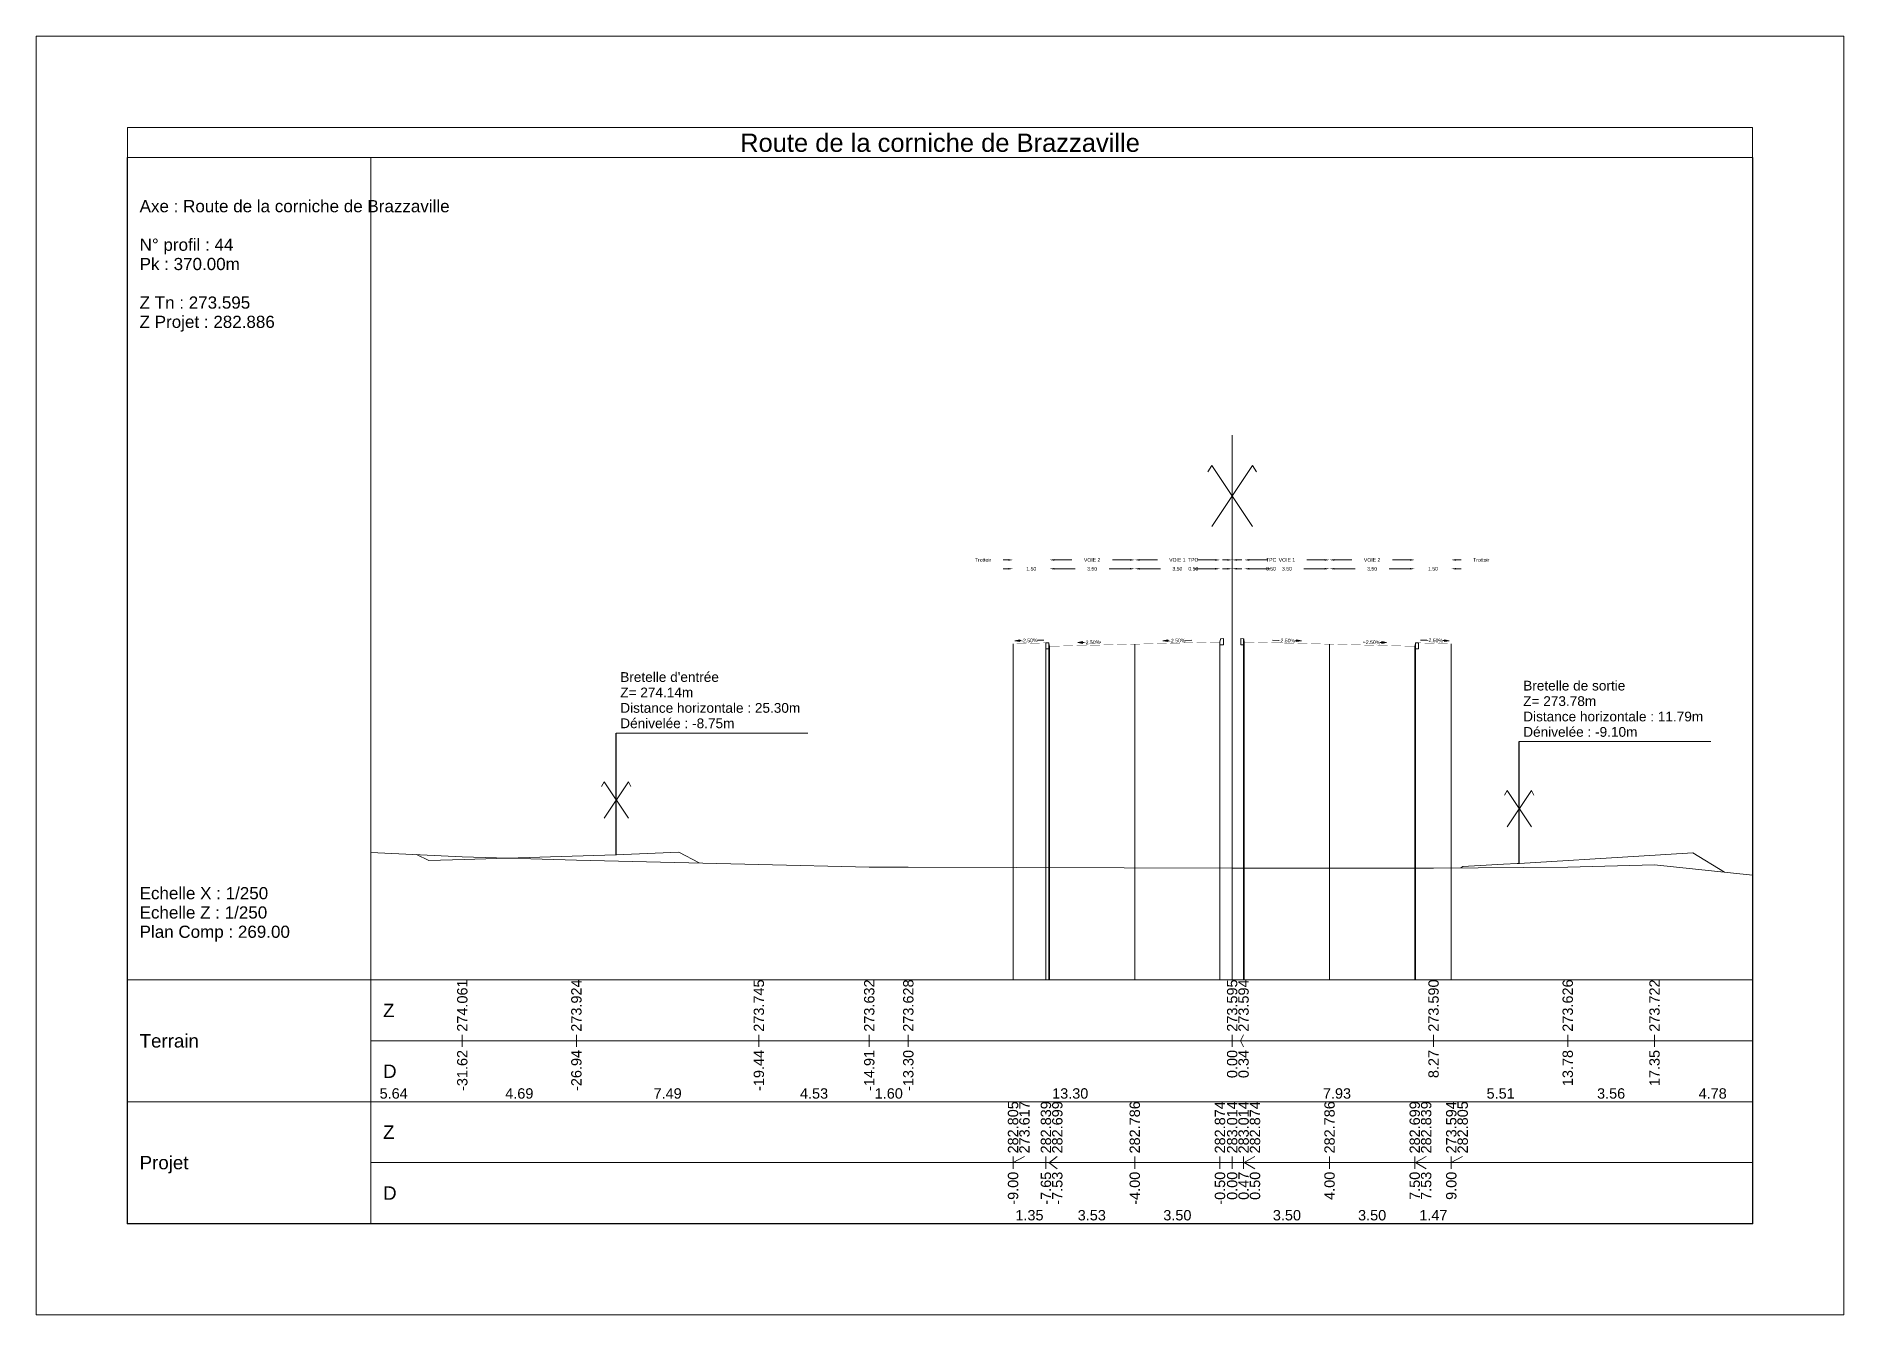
# Model space of a CAD drawing. Extents: x 0 to 74, y -372 to 1003.
# Drawn here: x 0 to 74.2, y 509.7 to 562.2 of the extents above; entities that cross this region are included whole.
import ezdxf
from ezdxf.enums import TextEntityAlignment as Align

# ---------------------------------------------------------------- set-up
doc = ezdxf.new("R2010")
doc.units = 0
doc.header["$LTSCALE"] = 2
doc.header["$PDSIZE"] = -0.004
doc.layers.get('0').update_dxf_attribs({"lineweight": 0})
for name, color, linetype, lineweight in [('Route - Profils type - Content session name', 7, 'Continuous', 0), ('Route - Profils type - PT SC CHAU TROTTOIR', 5, 'Continuous', 0), ('Route - Route de la corniche de Brazzaville - PT - Cadre_P44', 7, 'Continuous', 0), ('Route - Route de la corniche de Brazzaville - PT - Terrain_P44', 5, 'Continuous', 0)]:
    doc.layers.add(name, color=color, linetype=linetype, lineweight=lineweight)
doc.styles.add('CadreTitre', font='arial.ttf', dxfattribs={"height": 0.003})
doc.styles.add('Cotation', font='arial.ttf')
doc.styles.add('CoteHor', font='arial.ttf', dxfattribs={"height": 0.0022})
doc.styles.add('CoteHorA', font='arial.ttf', dxfattribs={"height": 0.0022})
doc.styles.add('CoteTitre', font='arial.ttf', dxfattribs={"height": 0.0017})
doc.styles.add('CoteTitreA', font='arial.ttf', dxfattribs={"height": 0.0017})
doc.styles.add('CoteVert', font='arial.ttf', dxfattribs={"height": 0.0017})
doc.styles.add('CoteVertA', font='arial.ttf', dxfattribs={"height": 0.0017})
doc.styles.add('Multi Axes', font='arial.ttf', dxfattribs={"height": 0.4})
doc.styles.add('ProfilCartouche', font='arial.ttf', dxfattribs={"height": 0.002})
doc.dimstyles.new('BRAZZAVILLE', dxfattribs={"dimtxt": 0.15, "dimasz": 0.2, "dimexe": 0.5, "dimexo": 0.5, "dimgap": 0.5, "dimtad": 0, "dimzin": 0, "dimdsep": 46, "dimtxsty": 'Cotation', "dimsah": 1, "dimcen": 0.1, "dimse1": 1, "dimse2": 1, "dimclrd": 1, "dimclre": 256, "dimclrt": 1, "dimaunit": 2, "dimazin": 0, "dimtfac": 1, "dimtdec": 4, "dimtofl": 0, "dimtmove": 0, "dimatfit": 1, "dimfxl": 1, "dimtolj": 1, "dimtzin": 0, "dimlwd": 0, "dimlwe": 0, "dimarcsym": 0})
doc.dimstyles.get("Standard").update_dxf_attribs({"dimtxt": 0.18, "dimasz": 0.18, "dimexe": 0.18, "dimexo": 0.0625, "dimgap": 0.09, "dimtad": 0, "dimtih": 1, "dimtoh": 1, "dimdec": 4, "dimzin": 0, "dimdsep": 46, "dimtxsty": 'Standard', "dimcen": 0.09, "dimadec": 0, "dimazin": 0, "dimtfac": 1, "dimtdec": 4, "dimtofl": 0, "dimtmove": 0, "dimatfit": 3, "dimfxl": 1, "dimtolj": 1, "dimtzin": 0, "dimarcsym": 0})

msp = doc.modelspace()

# ---------------------------------------------------------------- texts
at = {"color": 7, "style": 'CadreTitre'}
msp.add_text('Route de la corniche de Brazzaville', height=0.75, dxfattribs=at).set_placement((37.125, 558.17), align=Align.TOP_CENTER)
at = {"style": 'ProfilCartouche'}
for s, p in [('Axe : Route de la corniche de Brazzaville', (4.25, 555.191)), ('N° profil : 44', (4.25, 553.607)), ('Pk : 370.00m', (4.25, 552.816)), ('Z Tn : 273.595', (4.25, 551.232)), ('Z Projet : 282.886', (4.25, 550.441)), ('Echelle X : 1/250', (4.25, 526.983)), ('Echelle Z : 1/250', (4.25, 526.191)), ('Plan Comp : 269.00', (4.25, 525.399))]:
    msp.add_text(s, height=0.5, dxfattribs=at).set_placement(p, align=Align.MIDDLE_LEFT)
at = {"layer": 'Route - Route de la corniche de Brazzaville - PT - Cadre_P44', "color": 114, "style": 'CoteVert'}
for s, p in [('274.061', (17.503, 521.295)), ('273.924', (22.189, 521.295)), ('273.745', (29.684, 521.295)), ('273.632', (34.219, 521.295)), ('273.628', (35.823, 521.295)), ('273.595', (49.125, 521.295)), ('273.594', (49.593, 521.295)), ('273.590', (57.397, 521.295)), ('273.626', (62.908, 521.295)), ('273.722', (66.473, 521.295))]:
    msp.add_text(s, height=0.425, rotation=90, dxfattribs=at).set_placement(p, align=Align.MIDDLE_LEFT)
at = {"layer": 'Route - Route de la corniche de Brazzaville - PT - Cadre_P44', "color": 114, "style": 'CoteHor'}
for s, p in [('Z', (14.25, 522.17)), ('Terrain', (4.25, 520.92)), ('D', (14.25, 519.67))]:
    msp.add_text(s, height=0.55, dxfattribs=at).set_placement(p, align=Align.MIDDLE_LEFT)
at = {"layer": 'Route - Route de la corniche de Brazzaville - PT - Cadre_P44', "color": 114, "style": 'CoteVert'}
for s, p in [('-31.62', (17.503, 520.545)), ('-26.94', (22.189, 520.545)), ('-19.44', (29.684, 520.545)), ('-14.91', (34.219, 520.545)), ('-13.30', (35.823, 520.545)), ('0.00', (49.125, 520.545)), ('0.34', (49.593, 520.545)), ('8.27', (57.397, 520.545)), ('13.78', (62.908, 520.545)), ('17.35', (66.473, 520.545))]:
    msp.add_text(s, height=0.425, rotation=90, dxfattribs=at).set_placement(p, align=Align.MIDDLE_RIGHT)
at = {"layer": 'Route - Route de la corniche de Brazzaville - PT - Cadre_P44', "color": 114, "style": 'CoteTitre'}
for s, p in [('5.64', (14.685, 518.42)), ('4.69', (19.846, 518.42)), ('7.49', (25.937, 518.42)), ('4.53', (31.952, 518.42)), ('1.60', (35.021, 518.42)), ('13.30', (42.474, 518.42)), ('7.93', (53.431, 518.42)), ('5.51', (60.153, 518.42)), ('3.56', (64.691, 518.42)), ('4.78', (68.863, 518.42))]:
    msp.add_text(s, height=0.425, dxfattribs=at).set_placement(p, align=Align.BOTTOM_CENTER)
at = {"layer": 'Route - Route de la corniche de Brazzaville - PT - Cadre_P44', "color": 7, "style": 'CoteVertA'}
for s, p in [('282.805', (40.125, 516.295)), ('273.617', (40.593, 516.295)), ('282.839', (41.475, 516.295)), ('282.699', (41.943, 516.295)), ('282.786', (45.125, 516.295)), ('282.874', (48.625, 516.295)), ('283.014', (49.125, 516.295)), ('283.014', (49.595, 516.295)), ('282.874', (50.063, 516.295)), ('282.786', (53.125, 516.295)), ('282.699', (56.625, 516.295)), ('282.839', (57.093, 516.295)), ('273.594', (58.125, 516.295)), ('282.805', (58.593, 516.295))]:
    msp.add_text(s, height=0.425, rotation=90, dxfattribs=at).set_placement(p, align=Align.MIDDLE_LEFT)
at = {"layer": 'Route - Route de la corniche de Brazzaville - PT - Cadre_P44', "color": 7, "style": 'CoteHorA'}
for s, p in [('Z', (14.25, 517.17)), ('Projet', (4.25, 515.92)), ('D', (14.25, 514.67))]:
    msp.add_text(s, height=0.55, dxfattribs=at).set_placement(p, align=Align.MIDDLE_LEFT)
at = {"layer": 'Route - Route de la corniche de Brazzaville - PT - Cadre_P44', "color": 7, "style": 'CoteVertA'}
for s, p in [('-9.00', (40.125, 515.545)), ('-7.65', (41.475, 515.545)), ('-7.53', (41.943, 515.545)), ('-4.00', (45.125, 515.545)), ('-0.50', (48.625, 515.545)), ('0.00', (49.125, 515.545)), ('0.47', (49.595, 515.545)), ('0.50', (50.063, 515.545)), ('4.00', (53.125, 515.545)), ('7.50', (56.625, 515.545)), ('7.53', (57.093, 515.545)), ('9.00', (58.125, 515.545))]:
    msp.add_text(s, height=0.425, rotation=90, dxfattribs=at).set_placement(p, align=Align.MIDDLE_RIGHT)
at = {"layer": 'Route - Route de la corniche de Brazzaville - PT - Cadre_P44', "color": 7, "style": 'CoteTitreA'}
for s, p in [('1.35', (40.8, 513.42)), ('3.53', (43.36, 513.42)), ('3.50', (46.875, 513.42)), ('3.50', (51.375, 513.42)), ('3.50', (54.875, 513.42)), ('1.47', (57.39, 513.42))]:
    msp.add_text(s, height=0.425, dxfattribs=at).set_placement(p, align=Align.BOTTOM_CENTER)

# ---------------------------------------------------------------- blocks, each defined once
blk = doc.blocks.new('*D243')
at = {"layer": 'Defpoints', "color": 0, "transparency": 16777216}
for p in [(48.625, 540.306), (48.625, 540.302), (49.125, 537.306)]:
    blk.add_point(p, dxfattribs=at)
at = {"layer": 'Route - Profils type - PT SC CHAU TROTTOIR', "color": 1, "lineweight": 0, "transparency": 16777216}
for p, q in [((48.425, 540.302), (48.225, 540.302)), ((49.325, 540.302), (49.525, 540.302))]:
    blk.add_line(p, q, dxfattribs=at)
at = {"layer": 'Route - Profils type - PT SC CHAU TROTTOIR', "color": 1, "transparency": 16777216}
for points in [[(48.425, 540.335), (48.425, 540.269), (48.625, 540.302)], [(49.325, 540.335), (49.325, 540.269), (49.125, 540.302)]]:
    blk.add_solid(points, dxfattribs=at)
at = {"layer": 'Route - Profils type - PT SC CHAU TROTTOIR', "color": 1, "transparency": 16777216, "insert": (47.53, 540.302), "char_height": 0.15, "attachment_point": 5, "style": 'Cotation'}
blk.add_mtext('\\A1;0.50', dxfattribs=at)
blk = doc.blocks.new('*D244')
at = {"layer": 'Defpoints', "color": 0, "transparency": 16777216}
for p in [(45.125, 540.306), (45.125, 540.302), (48.625, 540.306)]:
    blk.add_point(p, dxfattribs=at)
at = {"layer": 'Route - Profils type - PT SC CHAU TROTTOIR', "color": 1, "lineweight": 0, "transparency": 16777216}
for p, q in [((45.325, 540.302), (46.18, 540.302)), ((48.425, 540.302), (47.57, 540.302))]:
    blk.add_line(p, q, dxfattribs=at)
at = {"layer": 'Route - Profils type - PT SC CHAU TROTTOIR', "color": 1, "transparency": 16777216}
for points in [[(45.325, 540.335), (45.325, 540.269), (45.125, 540.302)], [(48.425, 540.335), (48.425, 540.269), (48.625, 540.302)]]:
    blk.add_solid(points, dxfattribs=at)
at = {"layer": 'Route - Profils type - PT SC CHAU TROTTOIR', "color": 1, "transparency": 16777216, "insert": (46.875, 540.302), "char_height": 0.15, "attachment_point": 5, "style": 'Cotation'}
blk.add_mtext('\\A1;3.50', dxfattribs=at)
blk = doc.blocks.new('*D245')
at = {"layer": 'Defpoints', "color": 0, "transparency": 16777216}
for p in [(41.625, 540.306), (41.625, 540.302), (45.125, 540.306)]:
    blk.add_point(p, dxfattribs=at)
at = {"layer": 'Route - Profils type - PT SC CHAU TROTTOIR', "color": 1, "lineweight": 0, "transparency": 16777216}
for p, q in [((41.825, 540.302), (42.68, 540.302)), ((44.925, 540.302), (44.07, 540.302))]:
    blk.add_line(p, q, dxfattribs=at)
at = {"layer": 'Route - Profils type - PT SC CHAU TROTTOIR', "color": 1, "transparency": 16777216}
for points in [[(41.825, 540.335), (41.825, 540.269), (41.625, 540.302)], [(44.925, 540.335), (44.925, 540.269), (45.125, 540.302)]]:
    blk.add_solid(points, dxfattribs=at)
at = {"layer": 'Route - Profils type - PT SC CHAU TROTTOIR', "color": 1, "transparency": 16777216, "insert": (43.375, 540.302), "char_height": 0.15, "attachment_point": 5, "style": 'Cotation'}
blk.add_mtext('\\A1;3.50', dxfattribs=at)
blk = doc.blocks.new('*D246')
at = {"layer": 'Defpoints', "color": 0, "transparency": 16777216}
for p in [(40.125, 540.306), (40.125, 540.302), (41.625, 540.306)]:
    blk.add_point(p, dxfattribs=at)
at = {"layer": 'Route - Profils type - PT SC CHAU TROTTOIR', "color": 1, "lineweight": 0, "transparency": 16777216}
for p, q in [((39.925, 540.302), (39.725, 540.302)), ((41.825, 540.302), (42.025, 540.302))]:
    blk.add_line(p, q, dxfattribs=at)
at = {"layer": 'Route - Profils type - PT SC CHAU TROTTOIR', "color": 1, "transparency": 16777216}
for points in [[(39.925, 540.335), (39.925, 540.269), (40.125, 540.302)], [(41.825, 540.335), (41.825, 540.269), (41.625, 540.302)]]:
    blk.add_solid(points, dxfattribs=at)
at = {"layer": 'Route - Profils type - PT SC CHAU TROTTOIR', "color": 1, "transparency": 16777216, "insert": (40.875, 540.302), "char_height": 0.15, "attachment_point": 5, "style": 'Cotation'}
blk.add_mtext('\\A1;1.50', dxfattribs=at)
blk = doc.blocks.new('*D247')
at = {"layer": 'Defpoints', "color": 0, "transparency": 16777216}
for p in [(48.625, 540.665), (48.625, 540.106), (49.125, 537.306)]:
    blk.add_point(p, dxfattribs=at)
at = {"layer": 'Route - Profils type - PT SC CHAU TROTTOIR', "color": 1, "lineweight": 0, "transparency": 16777216}
for p, q in [((48.425, 540.665), (48.225, 540.665)), ((49.325, 540.665), (49.525, 540.665))]:
    blk.add_line(p, q, dxfattribs=at)
at = {"layer": 'Route - Profils type - PT SC CHAU TROTTOIR', "color": 1, "transparency": 16777216}
for points in [[(48.425, 540.699), (48.425, 540.632), (48.625, 540.665)], [(49.325, 540.699), (49.325, 540.632), (49.125, 540.665)]]:
    blk.add_solid(points, dxfattribs=at)
at = {"layer": 'Route - Profils type - PT SC CHAU TROTTOIR', "color": 1, "transparency": 16777216, "insert": (47.522, 540.665), "char_height": 0.15, "attachment_point": 5, "style": 'Cotation'}
blk.add_mtext('\\A1;TPC', dxfattribs=at)
blk = doc.blocks.new('*D248')
at = {"layer": 'Defpoints', "color": 0, "transparency": 16777216}
for p in [(45.125, 540.665), (45.125, 540.306), (48.625, 540.106)]:
    blk.add_point(p, dxfattribs=at)
at = {"layer": 'Route - Profils type - PT SC CHAU TROTTOIR', "color": 1, "lineweight": 0, "transparency": 16777216}
for p, q in [((45.325, 540.665), (46.057, 540.665)), ((48.425, 540.665), (47.693, 540.665))]:
    blk.add_line(p, q, dxfattribs=at)
at = {"layer": 'Route - Profils type - PT SC CHAU TROTTOIR', "color": 1, "transparency": 16777216}
for points in [[(45.325, 540.699), (45.325, 540.632), (45.125, 540.665)], [(48.425, 540.699), (48.425, 540.632), (48.625, 540.665)]]:
    blk.add_solid(points, dxfattribs=at)
at = {"layer": 'Route - Profils type - PT SC CHAU TROTTOIR', "color": 1, "transparency": 16777216, "insert": (46.875, 540.665), "char_height": 0.15, "attachment_point": 5, "style": 'Cotation'}
blk.add_mtext('\\A1;VOIE 1', dxfattribs=at)
blk = doc.blocks.new('*D249')
at = {"layer": 'Defpoints', "color": 0, "transparency": 16777216}
for p in [(41.625, 540.665), (41.625, 540.306), (45.125, 540.306)]:
    blk.add_point(p, dxfattribs=at)
at = {"layer": 'Route - Profils type - PT SC CHAU TROTTOIR', "color": 1, "lineweight": 0, "transparency": 16777216}
for p, q in [((41.825, 540.665), (42.543, 540.665)), ((44.925, 540.665), (44.207, 540.665))]:
    blk.add_line(p, q, dxfattribs=at)
at = {"layer": 'Route - Profils type - PT SC CHAU TROTTOIR', "color": 1, "transparency": 16777216}
for points in [[(41.825, 540.699), (41.825, 540.632), (41.625, 540.665)], [(44.925, 540.699), (44.925, 540.632), (45.125, 540.665)]]:
    blk.add_solid(points, dxfattribs=at)
at = {"layer": 'Route - Profils type - PT SC CHAU TROTTOIR', "color": 1, "transparency": 16777216, "insert": (43.375, 540.665), "char_height": 0.15, "attachment_point": 5, "style": 'Cotation'}
blk.add_mtext('\\A1;VOIE 2', dxfattribs=at)
blk = doc.blocks.new('*D250')
at = {"layer": 'Defpoints', "color": 0, "transparency": 16777216}
for p in [(40.125, 540.665), (40.125, 540.306), (41.625, 540.306)]:
    blk.add_point(p, dxfattribs=at)
at = {"layer": 'Route - Profils type - PT SC CHAU TROTTOIR', "color": 1, "lineweight": 0, "transparency": 16777216}
for p, q in [((39.925, 540.665), (39.725, 540.665)), ((41.825, 540.665), (42.025, 540.665))]:
    blk.add_line(p, q, dxfattribs=at)
at = {"layer": 'Route - Profils type - PT SC CHAU TROTTOIR', "color": 1, "transparency": 16777216}
for points in [[(39.925, 540.699), (39.925, 540.632), (40.125, 540.665)], [(41.825, 540.699), (41.825, 540.632), (41.625, 540.665)]]:
    blk.add_solid(points, dxfattribs=at)
at = {"layer": 'Route - Profils type - PT SC CHAU TROTTOIR', "color": 1, "transparency": 16777216, "insert": (38.894, 540.665), "char_height": 0.15, "attachment_point": 5, "style": 'Cotation'}
blk.add_mtext('\\A1;Trottoir', dxfattribs=at)
blk = doc.blocks.new('MENSURA_COTEPENTE_81')
at = {"layer": 'Route - Profils type - PT SC CHAU TROTTOIR', "linetype": 'Continuous', "lineweight": 0}
blk.add_hatch(color=1, dxfattribs=at).paths.add_polyline_path([(0.18593, -1.98944), (0.18513, -1.98932), (0.18592, -1.98916)])
at = {"layer": 'Route - Profils type - PT SC CHAU TROTTOIR', "color": 1, "linetype": 'Continuous', "lineweight": 0}
for p, q in [((0.18592, -1.9893), (0.18616, -1.98929)), ((0.18881, -1.98923), (0.18985, -1.9892))]:
    blk.add_line(p, q, dxfattribs=at)
at = {"layer": 'Route - Profils type - PT SC CHAU TROTTOIR', "color": 1, "linetype": 'Continuous', "lineweight": 0, "flags": 128}
blk.add_lwpolyline([(0.18593, -1.98944), (0.18513, -1.98932), (0.18592, -1.98916), (0.18593, -1.98944)], close=True, dxfattribs=at)
at = {"layer": 'Route - Profils type - PT SC CHAU TROTTOIR', "color": 1, "style": 'Cotation'}
blk.add_text('-2.50%', height=0.0006, rotation=-358.5679, dxfattribs=at).set_placement((0.18749, -1.98926), align=Align.MIDDLE_CENTER)
blk = doc.blocks.new('MENSURA_COTEPENTE_82')
at = {"layer": 'Route - Profils type - PT SC CHAU TROTTOIR', "linetype": 'Continuous', "lineweight": 0}
blk.add_hatch(color=1, dxfattribs=at).paths.add_polyline_path([(0.17193, -1.98972), (0.17112, -1.9896), (0.17192, -1.98944)])
at = {"layer": 'Route - Profils type - PT SC CHAU TROTTOIR', "color": 1, "linetype": 'Continuous', "lineweight": 0}
for p, q in [((0.17192, -1.98958), (0.17216, -1.98958)), ((0.17481, -1.98951), (0.17492, -1.98951))]:
    blk.add_line(p, q, dxfattribs=at)
at = {"layer": 'Route - Profils type - PT SC CHAU TROTTOIR', "color": 1, "linetype": 'Continuous', "lineweight": 0, "flags": 128}
blk.add_lwpolyline([(0.17193, -1.98972), (0.17112, -1.9896), (0.17192, -1.98944), (0.17193, -1.98972)], close=True, dxfattribs=at)
at = {"layer": 'Route - Profils type - PT SC CHAU TROTTOIR', "color": 1, "style": 'Cotation'}
blk.add_text('-2.50%', height=0.0006, rotation=-358.5679, dxfattribs=at).set_placement((0.17349, -1.98954), align=Align.MIDDLE_CENTER)
blk = doc.blocks.new('MENSURA_COTEPENTE_83')
at = {"layer": 'Route - Profils type - PT SC CHAU TROTTOIR', "linetype": 'Continuous', "lineweight": 0}
blk.add_hatch(color=1, dxfattribs=at).paths.add_polyline_path([(0.16163, -1.98942), (0.16082, -1.98929), (0.16162, -1.98913)])
at = {"layer": 'Route - Profils type - PT SC CHAU TROTTOIR', "color": 1, "linetype": 'Continuous', "lineweight": 0}
for p, q in [((0.16162, -1.98927), (0.16186, -1.98927)), ((0.16451, -1.9892), (0.16555, -1.98918))]:
    blk.add_line(p, q, dxfattribs=at)
at = {"layer": 'Route - Profils type - PT SC CHAU TROTTOIR', "color": 1, "linetype": 'Continuous', "lineweight": 0, "flags": 128}
blk.add_lwpolyline([(0.16163, -1.98942), (0.16082, -1.98929), (0.16162, -1.98913), (0.16163, -1.98942)], close=True, dxfattribs=at)
at = {"layer": 'Route - Profils type - PT SC CHAU TROTTOIR', "color": 1, "style": 'Cotation'}
blk.add_text('-2.50%', height=0.0006, rotation=-358.5679, dxfattribs=at).set_placement((0.16319, -1.98924), align=Align.MIDDLE_CENTER)
blk = doc.blocks.new('T2__mirroredMSX', base_point=(-6.713, 11.473))
at = {"linetype": 'Continuous', "flags": 128}
blk.add_lwpolyline([(-6.837, 11.703), (-6.863, 11.583), (-6.863, 11.473), (-6.713, 11.473), (-6.713, 11.723), (-6.818, 11.719, 0.339869)], format="xyb", close=True, dxfattribs=at)
blk = doc.blocks.new('T2', base_point=(-6.713, 11.473))
at = {"linetype": 'Continuous', "flags": 128}
blk.add_lwpolyline([(-6.837, 11.703), (-6.863, 11.583), (-6.863, 11.473), (-6.713, 11.473), (-6.713, 11.723), (-6.818, 11.719, 0.339869)], format="xyb", close=True, dxfattribs=at)
blk = doc.blocks.new('*D254')
at = {"layer": 'Defpoints', "color": 0, "transparency": 16777216}
for p in [(49.625, 540.306), (49.625, 540.302), (49.125, 537.306)]:
    blk.add_point(p, dxfattribs=at)
at = {"layer": 'Route - Profils type - PT SC CHAU TROTTOIR', "color": 1, "lineweight": 0, "transparency": 16777216}
for p, q in [((48.925, 540.302), (48.725, 540.302)), ((49.825, 540.302), (50.025, 540.302))]:
    blk.add_line(p, q, dxfattribs=at)
at = {"layer": 'Route - Profils type - PT SC CHAU TROTTOIR', "color": 1, "transparency": 16777216}
for points in [[(48.925, 540.335), (48.925, 540.269), (49.125, 540.302)], [(49.825, 540.335), (49.825, 540.269), (49.625, 540.302)]]:
    blk.add_solid(points, dxfattribs=at)
at = {"layer": 'Route - Profils type - PT SC CHAU TROTTOIR', "color": 1, "transparency": 16777216, "insert": (50.72, 540.302), "char_height": 0.15, "attachment_point": 5, "style": 'Cotation'}
blk.add_mtext('\\A1;0.50', dxfattribs=at)
blk = doc.blocks.new('*D255')
at = {"layer": 'Defpoints', "color": 0, "transparency": 16777216}
for p in [(49.625, 540.306), (53.125, 540.306), (53.125, 540.302)]:
    blk.add_point(p, dxfattribs=at)
at = {"layer": 'Route - Profils type - PT SC CHAU TROTTOIR', "color": 1, "lineweight": 0, "transparency": 16777216}
for p, q in [((49.825, 540.302), (50.68, 540.302)), ((52.925, 540.302), (52.07, 540.302))]:
    blk.add_line(p, q, dxfattribs=at)
at = {"layer": 'Route - Profils type - PT SC CHAU TROTTOIR', "color": 1, "transparency": 16777216}
for points in [[(49.825, 540.335), (49.825, 540.269), (49.625, 540.302)], [(52.925, 540.335), (52.925, 540.269), (53.125, 540.302)]]:
    blk.add_solid(points, dxfattribs=at)
at = {"layer": 'Route - Profils type - PT SC CHAU TROTTOIR', "color": 1, "transparency": 16777216, "insert": (51.375, 540.302), "char_height": 0.15, "attachment_point": 5, "style": 'Cotation'}
blk.add_mtext('\\A1;3.50', dxfattribs=at)
blk = doc.blocks.new('*D256')
at = {"layer": 'Defpoints', "color": 0, "transparency": 16777216}
for p in [(53.125, 540.306), (56.625, 540.306), (56.625, 540.302)]:
    blk.add_point(p, dxfattribs=at)
at = {"layer": 'Route - Profils type - PT SC CHAU TROTTOIR', "color": 1, "lineweight": 0, "transparency": 16777216}
for p, q in [((53.325, 540.302), (54.18, 540.302)), ((56.425, 540.302), (55.57, 540.302))]:
    blk.add_line(p, q, dxfattribs=at)
at = {"layer": 'Route - Profils type - PT SC CHAU TROTTOIR', "color": 1, "transparency": 16777216}
for points in [[(53.325, 540.335), (53.325, 540.269), (53.125, 540.302)], [(56.425, 540.335), (56.425, 540.269), (56.625, 540.302)]]:
    blk.add_solid(points, dxfattribs=at)
at = {"layer": 'Route - Profils type - PT SC CHAU TROTTOIR', "color": 1, "transparency": 16777216, "insert": (54.875, 540.302), "char_height": 0.15, "attachment_point": 5, "style": 'Cotation'}
blk.add_mtext('\\A1;3.50', dxfattribs=at)
blk = doc.blocks.new('*D257')
at = {"layer": 'Defpoints', "color": 0, "transparency": 16777216}
for p in [(56.625, 540.306), (58.125, 540.306), (58.125, 540.302)]:
    blk.add_point(p, dxfattribs=at)
at = {"layer": 'Route - Profils type - PT SC CHAU TROTTOIR', "color": 1, "lineweight": 0, "transparency": 16777216}
for p, q in [((56.425, 540.302), (56.225, 540.302)), ((58.325, 540.302), (58.525, 540.302))]:
    blk.add_line(p, q, dxfattribs=at)
at = {"layer": 'Route - Profils type - PT SC CHAU TROTTOIR', "color": 1, "transparency": 16777216}
for points in [[(56.425, 540.335), (56.425, 540.269), (56.625, 540.302)], [(58.325, 540.335), (58.325, 540.269), (58.125, 540.302)]]:
    blk.add_solid(points, dxfattribs=at)
at = {"layer": 'Route - Profils type - PT SC CHAU TROTTOIR', "color": 1, "transparency": 16777216, "insert": (57.375, 540.302), "char_height": 0.15, "attachment_point": 5, "style": 'Cotation'}
blk.add_mtext('\\A1;1.50', dxfattribs=at)
blk = doc.blocks.new('*D258')
at = {"layer": 'Defpoints', "color": 0, "transparency": 16777216}
for p in [(49.625, 540.665), (49.625, 540.106), (49.125, 537.306)]:
    blk.add_point(p, dxfattribs=at)
at = {"layer": 'Route - Profils type - PT SC CHAU TROTTOIR', "color": 1, "lineweight": 0, "transparency": 16777216}
for p, q in [((48.925, 540.665), (48.725, 540.665)), ((49.825, 540.665), (50.025, 540.665))]:
    blk.add_line(p, q, dxfattribs=at)
at = {"layer": 'Route - Profils type - PT SC CHAU TROTTOIR', "color": 1, "transparency": 16777216}
for points in [[(48.925, 540.699), (48.925, 540.632), (49.125, 540.665)], [(49.825, 540.699), (49.825, 540.632), (49.625, 540.665)]]:
    blk.add_solid(points, dxfattribs=at)
at = {"layer": 'Route - Profils type - PT SC CHAU TROTTOIR', "color": 1, "transparency": 16777216, "insert": (50.728, 540.665), "char_height": 0.15, "attachment_point": 5, "style": 'Cotation'}
blk.add_mtext('\\A1;TPC', dxfattribs=at)
blk = doc.blocks.new('*D259')
at = {"layer": 'Defpoints', "color": 0, "transparency": 16777216}
for p in [(53.125, 540.665), (49.625, 540.106), (53.125, 540.306)]:
    blk.add_point(p, dxfattribs=at)
at = {"layer": 'Route - Profils type - PT SC CHAU TROTTOIR', "color": 1, "lineweight": 0, "transparency": 16777216}
for p, q in [((49.825, 540.665), (50.557, 540.665)), ((52.925, 540.665), (52.193, 540.665))]:
    blk.add_line(p, q, dxfattribs=at)
at = {"layer": 'Route - Profils type - PT SC CHAU TROTTOIR', "color": 1, "transparency": 16777216}
for points in [[(49.825, 540.699), (49.825, 540.632), (49.625, 540.665)], [(52.925, 540.699), (52.925, 540.632), (53.125, 540.665)]]:
    blk.add_solid(points, dxfattribs=at)
at = {"layer": 'Route - Profils type - PT SC CHAU TROTTOIR', "color": 1, "transparency": 16777216, "insert": (51.375, 540.665), "char_height": 0.15, "attachment_point": 5, "style": 'Cotation'}
blk.add_mtext('\\A1;VOIE 1', dxfattribs=at)
blk = doc.blocks.new('*D260')
at = {"layer": 'Defpoints', "color": 0, "transparency": 16777216}
for p in [(56.625, 540.665), (53.125, 540.306), (56.625, 540.306)]:
    blk.add_point(p, dxfattribs=at)
at = {"layer": 'Route - Profils type - PT SC CHAU TROTTOIR', "color": 1, "lineweight": 0, "transparency": 16777216}
for p, q in [((53.325, 540.665), (54.043, 540.665)), ((56.425, 540.665), (55.707, 540.665))]:
    blk.add_line(p, q, dxfattribs=at)
at = {"layer": 'Route - Profils type - PT SC CHAU TROTTOIR', "color": 1, "transparency": 16777216}
for points in [[(53.325, 540.699), (53.325, 540.632), (53.125, 540.665)], [(56.425, 540.699), (56.425, 540.632), (56.625, 540.665)]]:
    blk.add_solid(points, dxfattribs=at)
at = {"layer": 'Route - Profils type - PT SC CHAU TROTTOIR', "color": 1, "transparency": 16777216, "insert": (54.875, 540.665), "char_height": 0.15, "attachment_point": 5, "style": 'Cotation'}
blk.add_mtext('\\A1;VOIE 2', dxfattribs=at)
blk = doc.blocks.new('*D261')
at = {"layer": 'Defpoints', "color": 0, "transparency": 16777216}
for p in [(58.125, 540.665), (56.625, 540.306), (58.125, 540.306)]:
    blk.add_point(p, dxfattribs=at)
at = {"layer": 'Route - Profils type - PT SC CHAU TROTTOIR', "color": 1, "lineweight": 0, "transparency": 16777216}
for p, q in [((56.425, 540.665), (56.225, 540.665)), ((58.325, 540.665), (58.525, 540.665))]:
    blk.add_line(p, q, dxfattribs=at)
at = {"layer": 'Route - Profils type - PT SC CHAU TROTTOIR', "color": 1, "transparency": 16777216}
for points in [[(56.425, 540.699), (56.425, 540.632), (56.625, 540.665)], [(58.325, 540.699), (58.325, 540.632), (58.125, 540.665)]]:
    blk.add_solid(points, dxfattribs=at)
at = {"layer": 'Route - Profils type - PT SC CHAU TROTTOIR', "color": 1, "transparency": 16777216, "insert": (59.356, 540.665), "char_height": 0.15, "attachment_point": 5, "style": 'Cotation'}
blk.add_mtext('\\A1;Trottoir', dxfattribs=at)
blk = doc.blocks.new('MENSURA_COTEPENTE_84')
at = {"layer": 'Route - Profils type - PT SC CHAU TROTTOIR', "linetype": 'Continuous', "lineweight": 0}
blk.add_hatch(color=1, dxfattribs=at).paths.add_polyline_path([(0.20707, -1.98944), (0.20787, -1.98932), (0.20708, -1.98916)])
at = {"layer": 'Route - Profils type - PT SC CHAU TROTTOIR', "color": 1, "linetype": 'Continuous', "lineweight": 0}
for p, q in [((0.20419, -1.98923), (0.20315, -1.9892)), ((0.20708, -1.9893), (0.20684, -1.98929))]:
    blk.add_line(p, q, dxfattribs=at)
at = {"layer": 'Route - Profils type - PT SC CHAU TROTTOIR', "color": 1, "linetype": 'Continuous', "lineweight": 0, "flags": 128}
blk.add_lwpolyline([(0.20707, -1.98944), (0.20787, -1.98932), (0.20708, -1.98916), (0.20707, -1.98944)], close=True, dxfattribs=at)
at = {"layer": 'Route - Profils type - PT SC CHAU TROTTOIR', "color": 1, "style": 'Cotation'}
blk.add_text('-2.50%', height=0.0006, rotation=358.5679, dxfattribs=at).set_placement((0.20551, -1.98926), align=Align.MIDDLE_CENTER)
blk = doc.blocks.new('MENSURA_COTEPENTE_85')
at = {"layer": 'Route - Profils type - PT SC CHAU TROTTOIR', "linetype": 'Continuous', "lineweight": 0}
blk.add_hatch(color=1, dxfattribs=at).paths.add_polyline_path([(0.22107, -1.98972), (0.22188, -1.9896), (0.22108, -1.98944)])
at = {"layer": 'Route - Profils type - PT SC CHAU TROTTOIR', "color": 1, "linetype": 'Continuous', "lineweight": 0}
for p, q in [((0.21819, -1.98951), (0.21808, -1.98951)), ((0.22108, -1.98958), (0.22084, -1.98958))]:
    blk.add_line(p, q, dxfattribs=at)
at = {"layer": 'Route - Profils type - PT SC CHAU TROTTOIR', "color": 1, "linetype": 'Continuous', "lineweight": 0, "flags": 128}
blk.add_lwpolyline([(0.22107, -1.98972), (0.22188, -1.9896), (0.22108, -1.98944), (0.22107, -1.98972)], close=True, dxfattribs=at)
at = {"layer": 'Route - Profils type - PT SC CHAU TROTTOIR', "color": 1, "style": 'Cotation'}
blk.add_text('-2.50%', height=0.0006, rotation=358.5679, dxfattribs=at).set_placement((0.21951, -1.98954), align=Align.MIDDLE_CENTER)
blk = doc.blocks.new('MENSURA_COTEPENTE_86')
at = {"layer": 'Route - Profils type - PT SC CHAU TROTTOIR', "linetype": 'Continuous', "lineweight": 0}
blk.add_hatch(color=1, dxfattribs=at).paths.add_polyline_path([(0.23137, -1.98942), (0.23218, -1.98929), (0.23138, -1.98913)])
at = {"layer": 'Route - Profils type - PT SC CHAU TROTTOIR', "color": 1, "linetype": 'Continuous', "lineweight": 0}
for p, q in [((0.22849, -1.9892), (0.22745, -1.98918)), ((0.23138, -1.98927), (0.23114, -1.98927))]:
    blk.add_line(p, q, dxfattribs=at)
at = {"layer": 'Route - Profils type - PT SC CHAU TROTTOIR', "color": 1, "linetype": 'Continuous', "lineweight": 0, "flags": 128}
blk.add_lwpolyline([(0.23137, -1.98942), (0.23218, -1.98929), (0.23138, -1.98913), (0.23137, -1.98942)], close=True, dxfattribs=at)
at = {"layer": 'Route - Profils type - PT SC CHAU TROTTOIR', "color": 1, "style": 'Cotation'}
blk.add_text('-2.50%', height=0.0006, rotation=358.5679, dxfattribs=at).set_placement((0.22981, -1.98924), align=Align.MIDDLE_CENTER)
blk = doc.blocks.new('MENSURA_LEADER87', base_point=(0.24367, -2.00586))
at = {"layer": 'Route - Profils type - Content session name'}
blk.add_line((0.24367, -2.00586), (0.27514, -2.00586), dxfattribs=at)
at = {"layer": 'Route - Profils type - Content session name', "style": 'Multi Axes'}
for s, p in [('Bretelle de sortie', (0.24433, -1.99586)), ('Z= 273.78m', (0.24433, -1.9984)), ('Distance horizontale : 11.79m', (0.24433, -2.00093)), ('Dénivelée : -9.10m', (0.24433, -2.00346))]:
    blk.add_text(s, height=0.0016, dxfattribs=at).set_placement(p, align=Align.TOP_LEFT)
blk = doc.blocks.new('MENSURA_LEADER88', base_point=(0.0953, -2.00445))
at = {"layer": 'Route - Profils type - Content session name'}
blk.add_line((0.0953, -2.00445), (0.12677, -2.00445), dxfattribs=at)
at = {"layer": 'Route - Profils type - Content session name', "style": 'Multi Axes'}
for s, p in [("Bretelle d'entrée", (0.09597, -1.99445)), ('Z= 274.14m', (0.09597, -1.99698)), ('Distance horizontale : 25.30m', (0.09597, -1.99952)), ('Dénivelée : -8.75m', (0.09597, -2.00205))]:
    blk.add_text(s, height=0.0016, dxfattribs=at).set_placement(p, align=Align.TOP_LEFT)

# ---------------------------------------------------------------- dimensions: what is measured, and where the dimension line sits
at = {"layer": 'Route - Profils type - PT SC CHAU TROTTOIR'}
for base, p1, p2, text, picture, middle in [((40.125, 540.665), (41.625, 540.306), (40.125, 540.306), 'Trottoir', '*D250', (38.894, 540.665)), ((41.625, 540.665), (45.125, 540.306), (41.625, 540.306), 'VOIE 2', '*D249', (43.375, 540.665)), ((45.125, 540.665), (48.625, 540.106), (45.125, 540.306), 'VOIE 1', '*D248', (46.875, 540.665)), ((48.625, 540.665), (49.125, 537.306), (48.625, 540.106), 'TPC', '*D247', (47.522, 540.665)), ((49.625, 540.665), (49.125, 537.306), (49.625, 540.106), 'TPC', '*D258', (50.728, 540.665)), ((53.125, 540.665), (49.625, 540.106), (53.125, 540.306), 'VOIE 1', '*D259', (51.375, 540.665)), ((56.625, 540.665), (53.125, 540.306), (56.625, 540.306), 'VOIE 2', '*D260', (54.875, 540.665)), ((58.125, 540.665), (56.625, 540.306), (58.125, 540.306), 'Trottoir', '*D261', (59.356, 540.665)), ((40.125, 540.302), (41.625, 540.306), (40.125, 540.306), '1.50', '*D246', (40.875, 540.302)), ((41.625, 540.302), (45.125, 540.306), (41.625, 540.306), '3.50', '*D245', (43.375, 540.302)), ((45.125, 540.302), (48.625, 540.306), (45.125, 540.306), '3.50', '*D244', (46.875, 540.302)), ((48.625, 540.302), (49.125, 537.306), (48.625, 540.306), '0.50', '*D243', (47.53, 540.302)), ((49.625, 540.302), (49.125, 537.306), (49.625, 540.306), '0.50', '*D254', (50.72, 540.302)), ((53.125, 540.302), (49.625, 540.306), (53.125, 540.306), '3.50', '*D255', (51.375, 540.302)), ((56.625, 540.302), (53.125, 540.306), (56.625, 540.306), '3.50', '*D256', (54.875, 540.302)), ((58.125, 540.302), (56.625, 540.306), (58.125, 540.306), '1.50', '*D257', (57.375, 540.302))]:
    dim = msp.add_linear_dim(base=base, p1=p1, p2=p2, text=text, dimstyle='BRAZZAVILLE', override={"dimscale": 1, "dimclrt": 1}, dxfattribs=at)
    dim.commit()
    dim.dimension.update_dxf_attribs({"geometry": picture, "text_midpoint": middle})

# ---------------------------------------------------------------- linework, layer by layer
at = {"flags": 128}
for points in [[(0, 509.67), (0, 562.17), (74.25, 562.17), (74.25, 509.67)], [(3.75, 513.42), (3.75, 558.42), (70.5, 558.42), (70.5, 513.42)]]:
    msp.add_lwpolyline(points, close=True, dxfattribs=at)
at = {"layer": 'Route - Profils type - Content session name'}
for p, q in [((23.825, 528.557), (23.825, 532.057)), ((60.916, 528.204), (60.916, 531.704)), ((23.225, 531.357), (23.325, 531.557)), ((23.325, 531.557), (24.325, 530.057)), ((24.325, 531.557), (23.325, 530.057)), ((24.425, 531.357), (24.325, 531.557)), ((60.316, 531.004), (60.416, 531.204)), ((60.416, 531.204), (61.416, 529.704)), ((61.416, 531.204), (60.416, 529.704)), ((61.516, 531.004), (61.416, 531.204))]:
    msp.add_line(p, q, dxfattribs=at)
at = {"layer": 'Route - Profils type - Content session name', "color": 251, "linetype": 'Continuous', "flags": 128}
for points in [[(15.627, 528.569), (16.134, 528.324), (17.584, 528.363), (23.8, 528.56), (23.825, 528.557), (24.45, 528.585), (26.399, 528.661), (27.227, 528.224)], [(58.513, 528.018), (58.606, 528.074), (60.274, 528.173), (60.83, 528.206), (60.916, 528.204), (65.834, 528.507), (68.054, 528.641), (69.344, 527.843)]]:
    msp.add_lwpolyline(points, dxfattribs=at)
at = {"layer": 'Route - Profils type - Content session name'}
for p in [(23.825, 528.557), (60.916, 528.204)]:
    msp.add_point(p, dxfattribs=at)
at = {"layer": 'Route - Profils type - PT SC CHAU TROTTOIR', "color": 1, "linetype": 'Continuous', "flags": 128}
for points in [[(49.125, 537.434, 0.01, 0.01, 0), (48.775, 537.434, 0.01, 0.01, 0), (48.655, 537.434, 0.01, 0.01, 0), (48.625, 537.294, 0.01, 0.01, 0), (45.125, 537.206, 0.01, 0.01, 0), (41.625, 537.119, 0.01, 0.01, 0), (41.595, 537.259, 0.01, 0.01, 0), (41.475, 537.259, 0.01, 0.01, 0), (40.125, 537.225, 0.01, 0.01, 0), (40.125, 528.037, 0.01, 0.01, 0)], [(49.125, 537.434, 0.01, 0.01, 0), (49.475, 537.434, 0.01, 0.01, 0), (49.595, 537.434, 0.01, 0.01, 0), (49.625, 537.294, 0.01, 0.01, 0), (53.125, 537.206, 0.01, 0.01, 0), (56.625, 537.119, 0.01, 0.01, 0), (56.655, 537.259, 0.01, 0.01, 0), (56.775, 537.259, 0.01, 0.01, 0), (58.125, 537.225, 0.01, 0.01, 0), (58.125, 528.014, 0.01, 0.01, 0)]]:
    msp.add_lwpolyline(points, format="xyseb", dxfattribs=at)
at = {"layer": 'Route - Route de la corniche de Brazzaville - PT - Cadre_P44', "color": 7, "linetype": 'Continuous'}
for p, q in [((13.75, 557.17), (13.75, 513.42)), ((49.125, 540.789), (49.125, 545.789)), ((48.125, 544.289), (48.292, 544.539)), ((49.958, 542.039), (48.292, 544.539)), ((48.292, 542.039), (49.958, 544.539)), ((50.125, 544.289), (49.958, 544.539)), ((49.125, 523.42), (49.125, 540.789)), ((40.125, 523.42), (40.125, 537.225)), ((40.125, 523.42), (40.125, 537.225)), ((41.475, 523.42), (41.475, 537.259)), ((41.475, 523.42), (41.475, 537.259)), ((41.595, 523.42), (41.595, 537.259)), ((41.625, 523.42), (41.625, 537.119)), ((45.125, 523.42), (45.125, 537.206)), ((45.125, 523.42), (45.125, 537.206)), ((48.625, 523.42), (48.625, 537.294)), ((48.625, 523.42), (48.625, 537.294)), ((49.125, 523.42), (49.125, 537.434)), ((49.125, 523.42), (49.125, 537.434)), ((49.595, 523.42), (49.595, 537.434)), ((49.595, 523.42), (49.595, 537.434)), ((49.625, 523.42), (49.625, 537.294)), ((49.625, 523.42), (49.625, 537.294)), ((53.125, 523.42), (53.125, 537.206)), ((53.125, 523.42), (53.125, 537.206)), ((56.625, 523.42), (56.625, 537.119)), ((56.625, 523.42), (56.625, 537.119)), ((56.655, 523.42), (56.655, 537.259)), ((56.655, 523.42), (56.655, 537.259)), ((58.125, 523.42), (58.125, 537.225)), ((40.125, 523.42), (40.125, 528.037)), ((58.125, 523.42), (58.125, 528.014)), ((58.125, 523.42), (58.125, 528.014)), ((70.5, 523.42), (3.75, 523.42)), ((70.5, 520.92), (13.75, 520.92)), ((70.5, 518.42), (3.75, 518.42)), ((70.5, 518.42), (3.75, 518.42)), ((70.5, 518.42), (3.75, 518.42)), ((70.5, 518.42), (3.75, 518.42)), ((70.5, 518.42), (3.75, 518.42)), ((70.5, 518.42), (3.75, 518.42)), ((70.5, 518.42), (3.75, 518.42)), ((40.125, 516.17), (40.125, 515.92)), ((40.593, 516.17), (40.125, 515.92)), ((41.475, 516.17), (41.475, 515.92)), ((41.943, 516.17), (41.625, 515.92)), ((45.125, 516.17), (45.125, 515.92)), ((48.625, 516.17), (48.625, 515.92)), ((49.125, 516.17), (49.125, 515.92)), ((49.595, 516.17), (49.595, 515.92)), ((50.063, 516.17), (49.625, 515.92)), ((53.125, 516.17), (53.125, 515.92)), ((56.625, 516.17), (56.625, 515.92)), ((57.093, 516.17), (56.655, 515.92)), ((58.125, 516.17), (58.125, 515.92)), ((58.593, 516.17), (58.125, 515.92)), ((70.5, 515.92), (13.75, 515.92)), ((40.125, 515.67), (40.125, 515.92)), ((41.475, 515.67), (41.475, 515.92)), ((41.943, 515.67), (41.595, 515.92)), ((45.125, 515.67), (45.125, 515.92)), ((48.625, 515.67), (48.625, 515.92)), ((49.125, 515.67), (49.125, 515.92)), ((49.595, 515.67), (49.595, 515.92)), ((50.063, 515.67), (49.625, 515.92)), ((53.125, 515.67), (53.125, 515.92)), ((56.625, 515.67), (56.625, 515.92)), ((57.093, 515.67), (56.655, 515.92)), ((58.125, 515.67), (58.125, 515.92)), ((70.5, 513.42), (3.75, 513.42)), ((70.5, 513.42), (3.75, 513.42)), ((70.5, 513.42), (3.75, 513.42)), ((70.5, 513.42), (3.75, 513.42)), ((70.5, 513.42), (3.75, 513.42)), ((70.5, 513.42), (3.75, 513.42))]:
    msp.add_line(p, q, dxfattribs=at)
at = {"layer": 'Route - Route de la corniche de Brazzaville - PT - Cadre_P44', "color": 114, "linetype": 'Continuous'}
for p, q in [((17.503, 521.17), (17.503, 520.92)), ((17.503, 520.67), (17.503, 520.92)), ((22.189, 521.17), (22.189, 520.92)), ((22.189, 520.67), (22.189, 520.92)), ((29.684, 521.17), (29.684, 520.92)), ((29.684, 520.67), (29.684, 520.92)), ((34.219, 521.17), (34.219, 520.92)), ((34.219, 520.67), (34.219, 520.92)), ((35.823, 521.17), (35.823, 520.92)), ((35.823, 520.67), (35.823, 520.92)), ((49.125, 521.17), (49.125, 520.92)), ((49.125, 520.67), (49.125, 520.92)), ((49.593, 521.17), (49.464, 520.92)), ((49.593, 520.67), (49.464, 520.92)), ((57.397, 521.17), (57.397, 520.92)), ((57.397, 520.67), (57.397, 520.92)), ((62.908, 521.17), (62.908, 520.92)), ((62.908, 520.67), (62.908, 520.92)), ((66.473, 521.17), (66.473, 520.92)), ((66.473, 520.67), (66.473, 520.92))]:
    msp.add_line(p, q, dxfattribs=at)
at = {"layer": 'Route - Route de la corniche de Brazzaville - PT - Cadre_P44', "flags": 128}
msp.add_lwpolyline([(3.737, 513.407), (3.737, 557.182), (70.513, 557.182), (70.513, 513.407)], close=True, dxfattribs=at)
at = {"layer": 'Route - Route de la corniche de Brazzaville - PT - Terrain_P44', "color": 114, "linetype": 'Continuous', "flags": 128}
msp.add_lwpolyline([(13.75, 528.657), (17.503, 528.481), (22.189, 528.344), (29.684, 528.165), (34.219, 528.052), (35.823, 528.048), (49.125, 528.015), (49.464, 528.014), (57.397, 528.01), (62.908, 528.046), (66.473, 528.142), (70.5, 527.722)], dxfattribs=at)
msp.add_lwpolyline([(13.75, 528.657), (17.503, 528.481), (22.189, 528.344), (29.684, 528.165), (34.219, 528.052), (35.823, 528.048), (49.125, 528.015), (49.464, 528.014), (57.397, 528.01), (62.908, 528.046), (66.473, 528.142), (70.5, 527.722)], dxfattribs=at)

# ---------------------------------------------------------------- block references
at = {"layer": 'Route - Profils type - Content session name', "xscale": 250, "yscale": 250, "zscale": 250}
for name, p in [('MENSURA_LEADER88', (23.825, 533.557)), ('MENSURA_LEADER87', (60.916, 533.204))]:
    msp.add_blockref(name, p, dxfattribs=at)
at = {"layer": 'Route - Profils type - PT SC CHAU TROTTOIR', "xscale": 250, "yscale": 250, "zscale": 250}
for name in ['MENSURA_COTEPENTE_83', 'MENSURA_COTEPENTE_82', 'MENSURA_COTEPENTE_81', 'MENSURA_COTEPENTE_84', 'MENSURA_COTEPENTE_85', 'MENSURA_COTEPENTE_86']:
    msp.add_blockref(name, (0, 1034.67), dxfattribs=at)
at = {"layer": 'Route - Profils type - PT SC CHAU TROTTOIR', "xscale": -1, "zscale": 250}
for p in [(41.475, 537.009), (49.475, 537.184)]:
    msp.add_blockref('T2__mirroredMSX', p, dxfattribs=at)
at = {"layer": 'Route - Profils type - PT SC CHAU TROTTOIR', "zscale": 250}
for p in [(48.775, 537.184), (56.775, 537.009)]:
    msp.add_blockref('T2', p, dxfattribs=at)

msp.set_redraw_order([(e.dxf.handle, doc.entitydb.next_handle()) for e in msp.query("TEXT MTEXT ATTDEF DIMENSION ARC_DIMENSION")])  # texts and dimensions are drawn at this point

# ---------------------------------------------------------------- leaders
at = {"layer": 'Route - Profils type - Content session name', "linetype": 'Continuous'}
for points in [[(23.825, 528.557), (23.825, 533.557)], [(60.916, 528.204), (60.916, 533.204)]]:
    msp.add_leader(points, dimstyle='Standard', override={"dimasz": 0, "dimldrblk": 'None'}, dxfattribs=at)

doc.saveas('drawing.dxf')
